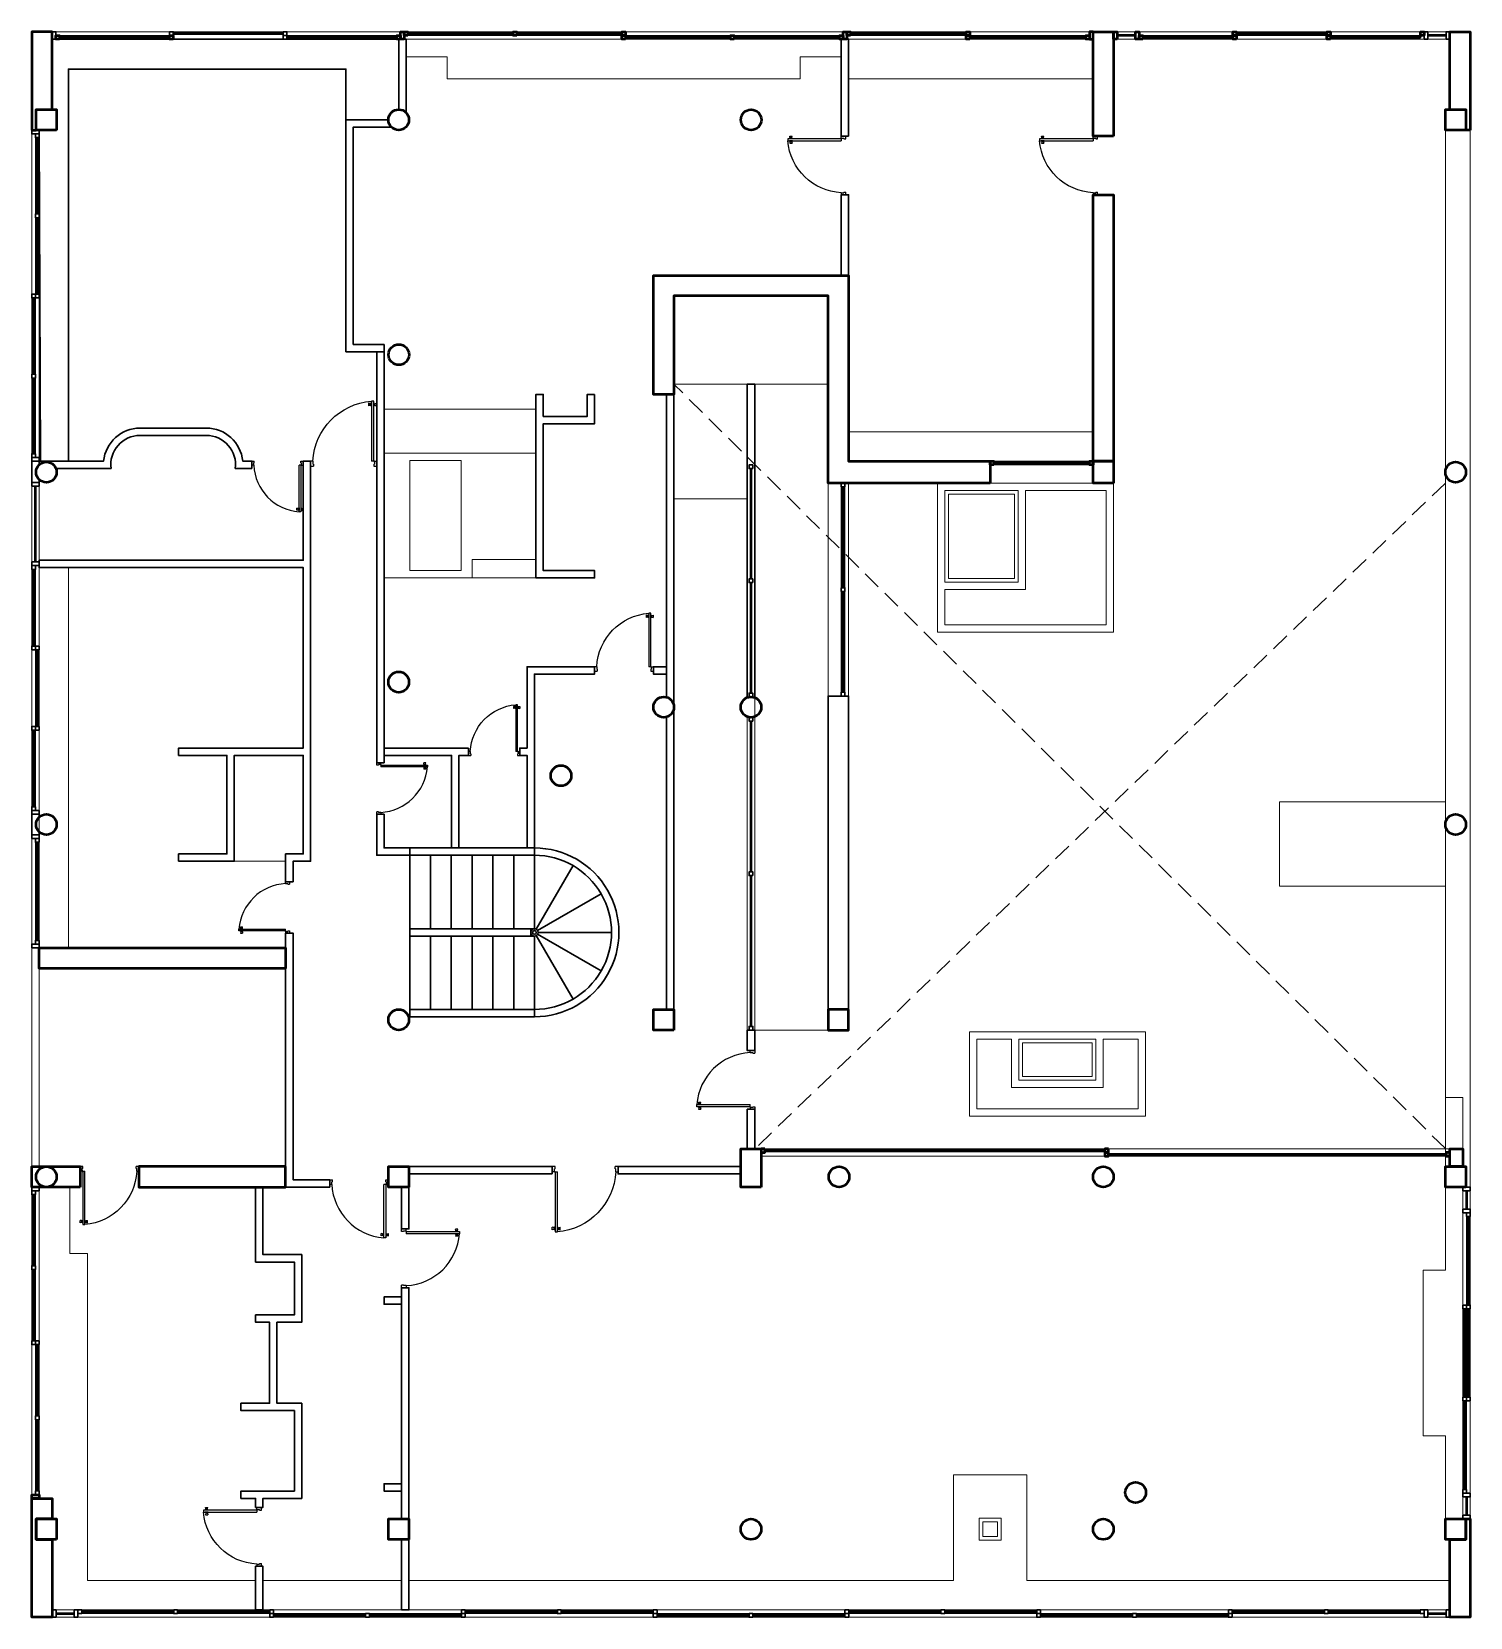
# Model space of a CAD drawing. Header units: centimetres. Extents: x 0 to 19.6, y 0 to 21.6.
import ezdxf

# ---------------------------------------------------------------- set-up
doc = ezdxf.new("R2010")
doc.units = ezdxf.units.CM
doc.linetypes.add('IMPORT-HIDDEN', pattern=[0.375, 0.25, -0.125])
for name, color, linetype, lineweight in [('ZCOLUMNAS', 156, 'Continuous', 50), ('ZCRISTAL', 132, 'Continuous', 30), ('ZMURETES', 152, 'Continuous', 9), ('ZMUROS', 154, 'Continuous', 30), ('ZPROYECCIONES 2', 250, 'IMPORT-HIDDEN', 0), ('ZVENTANAL', 190, 'Continuous', 30)]:
    doc.layers.add(name, color=color, linetype=linetype, lineweight=lineweight)

# ---------------------------------------------------------------- blocks, each defined once
blk = doc.blocks.new('puertita ver')
for p, q in [((-0.0009999717316671, -3.88877895649e-05), (-0.0009999717316672, 3.88877895648e-05)), ((-0.0009999717316672, 3.88877895648e-05), (-0.0009549730037421, 3.88877895648e-05)), ((-0.0009549730037421, 6.1109383601e-06), (-0.0009649727210588, 6.1109383601e-06)), ((-0.0009649727210588, -3.88877895649e-05), (-0.0009649727210588, 6.1109383601e-06)), ((-0.0009549730037421, 6.1109383601e-06), (-0.0009549730037421, 3.88877895648e-05)), ((-4.4998727925e-05, 6.1109383602e-06), (-4.4998727925e-05, 3.88877895648e-05)), ((-4.4998727925e-05, 3.88877895648e-05), (0, 3.88877895648e-05)), ((-4.4998727925e-05, 6.1109383602e-06), (-3.49990106083e-05, 6.1109383602e-06)), ((-3.49990106083e-05, -3.88877895648e-05), (-3.49990106083e-05, 6.1109383602e-06)), ((0, -3.88877895648e-05), (0, 3.88877895648e-05)), ((-0.0009649727210588, -3.88877895649e-05), (-0.0009999717316671, -3.88877895649e-05)), ((-4.49987279251e-05, -3.88877895648e-05), (-7.99977385335e-05, -3.88877895648e-05)), ((-7.99977385334e-05, -0.0009488620653819), (-7.99977385335e-05, -3.88877895648e-05)), ((-4.4998727925e-05, -3.88877895648e-05), (-4.4998727925e-05, -0.0009488620653819)), ((-3.49990106083e-05, -3.88877895648e-05), (0, -3.88877895648e-05)), ((-9.98835400155e-05, -0.0008820875589853), (-0.0001237465017939, -0.0008773149666295)), ((-0.0001237465017939, -0.0009170865695937), (-0.0001237465017939, -0.0008773149666295)), ((-9.98835400155e-05, -0.000912313977238), (-0.0001237465017939, -0.0009170865695937)), ((-9.98835400155e-05, -0.0008884510154595), (-9.98835400155e-05, -0.0008820875589853)), ((-9.5906379719e-05, -0.0008884510154595), (-9.98835400155e-05, -0.0008884510154595)), ((-9.98835400155e-05, -0.0008884510154595), (-9.98835400155e-05, -0.0009059505207638)), ((-9.98835400155e-05, -0.0009059505207638), (-9.98835400155e-05, -0.000912313977238)), ((-9.5906379719e-05, -0.0009059505207638), (-9.98835400155e-05, -0.0009059505207638)), ((-9.5906379719e-05, -0.0008884510154595), (-9.5906379719e-05, -0.0008860647192816)), ((-9.19292194226e-05, -0.0008860647192816), (-9.5906379719e-05, -0.0008860647192816)), ((-9.5906379719e-05, -0.0008884510154595), (-9.5906379719e-05, -0.0009059505207638)), ((-9.5906379719e-05, -0.0009059505207638), (-9.5906379719e-05, -0.0009083368169416)), ((-9.19292194226e-05, -0.0009083368169416), (-9.5906379719e-05, -0.0009083368169416)), ((-9.19292194226e-05, -0.0008860647192816), (-9.19292194226e-05, -0.0008828829910446)), ((-8.79520591262e-05, -0.0008828829910446), (-9.19292194226e-05, -0.0008828829910446)), ((-9.19292194226e-05, -0.0008860647192816), (-9.19292194226e-05, -0.0009083368169416)), ((-9.19292194226e-05, -0.0009083368169416), (-9.19292194226e-05, -0.0009115185451787)), ((-8.79520591262e-05, -0.0009115185451787), (-9.19292194226e-05, -0.0009115185451787)), ((-8.1588602652e-05, -0.0008709515101553), (-8.79520591262e-05, -0.0008828829910446)), ((-8.79520591262e-05, -0.0008828829910446), (-8.79520591262e-05, -0.0009115185451787)), ((-8.1588602652e-05, -0.000923450026068), (-8.79520591262e-05, -0.0009115185451787)), ((-7.99977385334e-05, -0.0008709515101553), (-8.1588602652e-05, -0.0008709515101553)), ((-8.1588602652e-05, -0.0008709515101553), (-8.1588602652e-05, -0.000923450026068)), ((-7.99977385334e-05, -0.000923450026068), (-8.1588602652e-05, -0.000923450026068)), ((-7.99977385334e-05, -0.0008972007681117), (-7.99977385334e-05, -0.0008972007681117)), ((-7.99977385334e-05, -0.0008972007681117), (-7.99977385334e-05, -0.0008972007681117)), ((-4.4998727925e-05, -0.0009488620653819), (-7.99977385334e-05, -0.0009488620653819)), ((-4.4998727925e-05, -0.0008709515101553), (-4.34078638064e-05, -0.0008709515101553)), ((-4.4998727925e-05, -0.000923450026068), (-4.34078638064e-05, -0.000923450026068)), ((-4.34078638064e-05, -0.0008709515101553), (-3.70444073322e-05, -0.0008828829910446)), ((-4.34078638064e-05, -0.0008709515101553), (-4.34078638064e-05, -0.000923450026068)), ((-4.34078638064e-05, -0.000923450026068), (-3.70444073322e-05, -0.0009115185451787)), ((-3.70444073322e-05, -0.0008828829910446), (-3.30672470358e-05, -0.0008828829910446)), ((-3.70444073322e-05, -0.0008828829910446), (-3.70444073322e-05, -0.0009115185451787)), ((-3.70444073322e-05, -0.0009115185451787), (-3.30672470358e-05, -0.0009115185451787)), ((-3.30672470358e-05, -0.0008860647192816), (-3.30672470358e-05, -0.0008828829910446)), ((-3.30672470358e-05, -0.0008860647192816), (-2.90900867393e-05, -0.0008860647192816)), ((-3.30672470358e-05, -0.0008860647192816), (-3.30672470358e-05, -0.0009083368169416)), ((-3.30672470358e-05, -0.0009083368169416), (-2.90900867393e-05, -0.0009083368169416)), ((-3.30672470358e-05, -0.0009083368169416), (-3.30672470358e-05, -0.0009115185451787)), ((-2.90900867393e-05, -0.0008884510154595), (-2.90900867393e-05, -0.0008860647192816)), ((-2.90900867393e-05, -0.0008884510154595), (-2.90900867393e-05, -0.0009059505207638)), ((-2.90900867393e-05, -0.0008884510154595), (-2.5112926443e-05, -0.0008884510154595)), ((-2.90900867393e-05, -0.0009059505207638), (-2.90900867393e-05, -0.0009083368169416)), ((-2.90900867393e-05, -0.0009059505207638), (-2.5112926443e-05, -0.0009059505207638)), ((-2.5112926443e-05, -0.0008820875589853), (-1.2499646645e-06, -0.0008773149666295)), ((-2.5112926443e-05, -0.0008884510154595), (-2.5112926443e-05, -0.0008820875589853)), ((-2.5112926443e-05, -0.0008884510154595), (-2.5112926443e-05, -0.0009059505207638)), ((-2.5112926443e-05, -0.0009059505207638), (-2.5112926443e-05, -0.000912313977238)), ((-2.5112926443e-05, -0.000912313977238), (-1.2499646645e-06, -0.0009170865695937)), ((-1.2499646645e-06, -0.0009170865695937), (-1.2499646645e-06, -0.0008773149666295))]:
    blk.add_line(p, q)
blk.add_circle((-3.99988692667e-05, -3.88877895648e-05), 4.9998586583e-06)
blk.add_arc((-2.6969641281e-06, 1.16334407861e-05), 0.0009636010725879, 183.0053734564856, 265.3987470101164)

msp = doc.modelspace()

# ---------------------------------------------------------------- linework, layer by layer
at = {"layer": 'ZCOLUMNAS'}
for points in [[(3.6e-15, 20.25999999999799), (0.0599999999992669, 20.25999999999834), (0.0599999999992669, 20.53999999999831), (0.2799999999999763, 20.53999999999831), (0.2799999999999763, 21.59999999999802), (3.6e-15, 21.59999999999802)], [(0.3799999999998853, 21.499999999998), (0.3299999999999308, 21.499999999998), (0.3299999999999308, 21.54999999999807), (0.3799999999998853, 21.54999999999807)], [(1.928333333333061, 21.499999999998), (1.878333333333106, 21.499999999998), (1.878333333333106, 21.54999999999807), (1.928333333333061, 21.54999999999807)], [(5.024999999999412, 21.499999999998), (4.974999999999456, 21.499999999998), (4.974999999999456, 21.54999999999807), (5.024999999999412, 21.54999999999807)], [(5.07499999999948, 21.499999999998), (5.024999999999412, 21.499999999998), (5.024999999999412, 21.59999999999802), (5.07499999999948, 21.59999999999802)], [(5.124999999999434, 21.54999999999807), (5.07499999999948, 21.54999999999807), (5.07499999999948, 21.59999999999814), (5.124999999999434, 21.59999999999814)], [(6.607499999999279, 21.54999999999807), (6.557499999999325, 21.54999999999807), (6.557499999999325, 21.59999999999814), (6.607499999999279, 21.59999999999814)], [(8.089999999999124, 21.54999999999807), (8.03999999999917, 21.54999999999807), (8.03999999999917, 21.59999999999814), (8.089999999999124, 21.59999999999814)], [(8.089999999999124, 21.499999999998), (8.03999999999917, 21.499999999998), (8.03999999999917, 21.54999999999807), (8.089999999999124, 21.54999999999807)], [(9.572499999998973, 21.499999999998), (9.522499999999013, 21.499999999998), (9.522499999999013, 21.54999999999807), (9.572499999998973, 21.54999999999807)], [(11.05499999999882, 21.499999999998), (11.00499999999886, 21.499999999998), (11.00499999999886, 21.54999999999807), (11.05499999999882, 21.54999999999807)], [(11.10499999999888, 21.499999999998), (11.05499999999882, 21.499999999998), (11.05499999999882, 21.59999999999802), (11.10499999999888, 21.59999999999802)], [(11.15499999999884, 21.54999999999807), (11.10499999999888, 21.54999999999807), (11.10499999999888, 21.59999999999814), (11.15499999999884, 21.59999999999814)], [(12.78249999999866, 21.54999999999807), (12.73249999999871, 21.54999999999807), (12.73249999999871, 21.59999999999814), (12.78249999999866, 21.59999999999814)], [(12.78249999999866, 21.499999999998), (12.73249999999871, 21.499999999998), (12.73249999999871, 21.54999999999807), (12.78249999999866, 21.54999999999807)], [(14.40999999999849, 21.499999999998), (14.35999999999854, 21.499999999998), (14.35999999999854, 21.54999999999807), (14.40999999999849, 21.54999999999807)], [(14.40999999999929, 21.49999999999766), (14.4599999999989, 21.49999999999766), (14.4599999999989, 21.59999999999814), (14.40999999999929, 21.59999999999814)], [(14.73999999999853, 20.17875002772012), (14.4599999999989, 20.17875002772012), (14.4599999999989, 21.59999999999814), (14.73999999999853, 21.59999999999814)], [(14.78999999999849, 21.49999999999766), (14.73999999999887, 21.49999999999766), (14.73999999999887, 21.59999999999814), (14.78999999999849, 21.59999999999814)], [(15.08999999999856, 21.49999999999766), (15.03999999999849, 21.49999999999766), (15.03999999999849, 21.59999999999768), (15.08999999999856, 21.59999999999768)], [(15.13999999999851, 21.49999999999766), (15.08999999999856, 21.49999999999766), (15.08999999999856, 21.54999999999773), (15.13999999999851, 21.54999999999773)], [(16.41666666666504, 21.54999999999773), (16.36666666666497, 21.54999999999773), (16.36666666666497, 21.59999999999768), (16.41666666666504, 21.59999999999768), (16.41666666666504, 21.54999999999773)], [(16.41666666666504, 21.49999999999766), (16.36666666666497, 21.49999999999766), (16.36666666666497, 21.54999999999773), (16.41666666666504, 21.54999999999773), (16.41666666666504, 21.49999999999766)], [(17.69333333333157, 21.54999999999773), (17.6433333333316, 21.54999999999773), (17.6433333333316, 21.59999999999768), (17.69333333333157, 21.59999999999768), (17.69333333333157, 21.54999999999773)], [(17.69333333333157, 21.49999999999766), (17.6433333333316, 21.49999999999766), (17.6433333333316, 21.54999999999773), (17.69333333333157, 21.54999999999773), (17.69333333333157, 21.49999999999766)], [(18.9699999999981, 21.54999999999773), (18.91999999999814, 21.54999999999773), (18.91999999999814, 21.59999999999768), (18.9699999999981, 21.59999999999768)], [(19.59999999999921, 20.25999999999811), (19.25999999999886, 20.25999999999811), (19.25999999999886, 20.53999999999831), (19.31999999999823, 20.53999999999831), (19.31999999999823, 21.59999999999802), (19.59999999999821, 21.59999999999802)], [(0.3399999999992396, 20.25999999999834), (0.0599999999992669, 20.25999999999834), (0.0599999999992669, 20.53999999999831), (0.3399999999992396, 20.53999999999831)], [(19.25999999999886, 20.53999999999831), (19.53999999999883, 20.53999999999831), (19.53999999999883, 20.25999999999833), (19.25999999999886, 20.25999999999833)], [(14.73999999999853, 15.74999999999879), (14.45999999999867, 15.74999999999879), (14.45999999999867, 19.37875002772027), (14.73999999999853, 19.37875002772027)], [(13.05999313229325, 15.44999999999873), (10.84999999999923, 15.44999999999873), (10.849999999999, 17.99999999999845), (8.749999999999435, 17.99999999999834), (8.749999999999435, 16.65999999999853), (8.469999999999121, 16.65999999999842), (8.469999999999121, 18.27999999999843), (11.12999999999897, 18.27999999999843), (11.12999999999897, 15.74999999999868), (13.05999313229325, 15.74999999999868)], [(13.1099931322932, 15.69999999999861), (13.05999313229325, 15.69999999999861), (13.05999313229325, 15.74999999999868), (13.1099931322932, 15.74999999999868)], [(14.45999999999867, 15.69999999999873), (14.40999999999872, 15.69999999999873), (14.40999999999872, 15.74999999999879), (14.45999999999867, 15.74999999999879)], [(14.73999999999865, 15.44999999999873), (14.45999999999867, 15.44999999999873), (14.45999999999867, 15.74999999999868), (14.73999999999865, 15.74999999999868)], [(3.460000000000038, 8.839999999999282), (0.0999999999993442, 8.839999999999282), (0.0999999999993442, 9.119999999999369), (3.460000000000038, 9.119999999999369)], [(8.749999999996492, 8.000000000001451), (8.469999999996414, 8.000000000001451), (8.469999999996414, 8.28000000000153), (8.749999999996492, 8.28000000000153)], [(11.12999999999756, 8.28000000000153), (10.84999999999749, 8.28000000000153), (10.84999999999749, 7.999998579179163), (11.12999999999756, 7.999998579179163)], [(9.939999999999149, 5.860000000003812), (9.660000115354936, 5.860000000003812), (9.660000115354936, 6.379999999999473), (9.939999999999149, 6.379999999999473)], [(9.989999999999599, 6.379999999999587), (9.939999999999603, 6.379999999999587), (9.939999999999596, 6.329999999999591), (9.989999999999595, 6.329999999999591)], [(14.66999999999868, 6.379999999999629), (14.61999999999869, 6.379999999999629), (14.61999999999869, 6.329999999999633), (14.66999999999868, 6.329999999999633)], [(14.66999999999868, 6.329999999999633), (14.61999999999869, 6.329999999999633), (14.61999999999869, 6.279999999999635), (14.66999999999868, 6.279999999999635)], [(19.31999999999868, 6.329999999999588), (19.26999999999869, 6.329999999999588), (19.26999999999868, 6.279999999999592), (19.31999999999868, 6.279999999999592)], [(19.49999999999761, 6.13989999999949), (19.31999999999868, 6.13989999999949), (19.31999999999868, 6.379999999999586), (19.49999999999761, 6.379999999999586)], [(0.6600000000239561, 5.859999999998697), (-7.958e-13, 5.859999999998697), (-7.958e-13, 6.140000000001737), (0.6600000000239561, 6.140000000001737)], [(3.460000000000149, 6.139999999999579), (1.460000000023909, 6.139999999999579), (1.460000000023909, 5.859999999998582), (3.460000000000149, 5.859999999998582)], [(5.139999999999191, 5.859999999998587), (4.859999999999113, 5.859999999998587), (4.859999999999113, 6.139999999998665), (5.139999999999191, 6.139999999998665)], [(5.139999999999191, 5.859999999998587), (4.859999999999113, 5.859999999998587), (4.859999999999113, 6.139999999998665), (5.139999999999191, 6.139999999998665)], [(5.139999999999191, 5.859999999998587), (4.859999999999113, 5.859999999998587), (4.859999999999113, 6.139999999998665), (5.139999999999191, 6.139999999998665)], [(19.53999999999883, 5.859999999999605), (19.25999999999885, 5.859999999999605), (19.25999999999885, 6.139899999999488), (19.53999999999883, 6.139899999999488)], [(0.0999999999991133, 1.619999999999889), (-7.958e-13, 1.619999999999889), (-7.958e-13, 1.670073702188624), (0.0999999999991133, 1.670073702188624)], [(0.2799999999999727, 1.059999999999881), (0.2799999999999727, 1.137e-13), (0, 0), (0, 1.619999999999761), (0.2799999999999727, 1.620000000000118), (0.2799999999999727, 1.339999999999853), (0.0599999999992633, 1.339999999999853), (0.0599999999992633, 1.059999999999881)], [(0.339999999999236, 1.059999999999881), (0.0599999999992633, 1.059999999999881), (0.0599999999992633, 1.339999999999853), (0.339999999999236, 1.339999999999853)], [(5.139999999999191, 1.059999999999877), (4.859999999999218, 1.059999999999881), (4.859999999999218, 1.339999999999853), (5.139999999999191, 1.33999999999985)], [(19.53999999999883, 1.060099999999777), (19.25999999999885, 1.060099999999777), (19.25999999999885, 1.33999999999985), (19.53999999999883, 1.33999999999985)], [(19.31999999999823, 1.060099999999497), (19.53999999999883, 1.060099999999851), (19.5399999999983, 1.33999999999985), (19.59999999999762, 1.33999999999985), (19.5999999999982, 1.060099999999851), (19.5999999999982, 2.736e-13), (19.31999999999823, 1.599e-13)]]:
    msp.add_lwpolyline(points, close=True, dxfattribs=at)
for points in [[(18.91999999999814, 21.53249999999769), (17.69333333333157, 21.53249999999769), (18.91999999999814, 21.53249999999769), (18.91999999999814, 21.53249999999769)], [(18.91999999999814, 21.51749999999769), (17.69333333333157, 21.51749999999769)]]:
    msp.add_lwpolyline(points, dxfattribs=at)
for centre, radius in [((4.999999999999206, 20.39999999999821), 0.1399999999940142), ((9.800934005083931, 20.39966741345429), 0.14), ((5.000994090852443, 17.19992213292599), 0.14), ((0.199999999999207, 15.59999999999987), 0.14), ((19.39999999999921, 15.59999999999986), 0.14), ((4.999999999996231, 12.7403370691319), 0.14), ((8.61038142297205, 12.39950036805837), 0.14), ((9.799765114642423, 12.39955717861926), 0.14), ((7.211029787746622, 11.46478834708506), 0.14), ((0.199999999999207, 10.79999999999986), 0.14), ((19.3999999999992, 10.79999999999986), 0.14), ((4.999999999996231, 8.140357599563862), 0.14), ((0.1999999999992035, 5.999999999999866), 0.14), ((10.99972266176568, 5.999986375247415), 0.14), ((14.5999999999992, 5.999999999999863), 0.14), ((15.0400000000002, 1.700000000006265), 0.14), ((9.799999999999196, 1.199999999999863), 0.14), ((14.5999999999992, 1.199999999999863), 0.14)]:
    msp.add_circle(centre, radius, dxfattribs=at)
msp.add_arc((19.3999999999992, 5.999999999999863), 0.14, 87.83429416090127, 92.16570583909873, dxfattribs=at)
at = {"layer": 'ZCRISTAL'}
for points in [[(1.878333333333106, 21.51749999999804), (0.3799999999998853, 21.51749999999804), (0.3799999999998853, 21.53249999999804), (1.878333333333106, 21.53249999999804)], [(3.426666666666281, 21.5674999999981), (1.928333333333061, 21.5674999999981), (1.928333333333061, 21.58249999999811), (3.426666666666281, 21.5824999999981)], [(4.974999999999456, 21.51749999999804), (3.476666666666236, 21.51749999999804), (3.476666666666236, 21.53249999999804), (4.974999999999456, 21.53249999999804)], [(6.557499999999325, 21.56749999999805), (5.124999999999434, 21.56749999999805), (5.124999999999434, 21.58249999999805), (6.557499999999325, 21.58249999999805)], [(8.03999999999917, 21.5674999999981), (6.607499999999279, 21.5674999999981), (6.607499999999279, 21.58249999999805), (8.03999999999917, 21.58249999999805)], [(9.522499999999013, 21.51749999999803), (8.089999999999124, 21.51749999999803), (8.089999999999124, 21.53249999999804), (9.522499999999013, 21.53249999999804)], [(11.00499999999886, 21.51749999999803), (9.572499999998973, 21.51749999999803), (9.572499999998973, 21.53249999999804), (11.00499999999886, 21.53249999999804)], [(12.73249999999871, 21.5674999999981), (11.15499999999884, 21.5674999999981), (11.15499999999884, 21.5824999999981), (12.73249999999871, 21.5824999999981)], [(14.35999999999854, 21.51749999999803), (12.78249999999866, 21.51749999999803), (12.78249999999866, 21.53249999999804), (14.35999999999854, 21.53249999999804)], [(15.03999999999848, 21.54249999999773), (14.78999999999849, 21.54249999999773), (14.78999999999849, 21.5574999999979), (15.03999999999848, 21.5574999999979), (15.03999999999848, 21.54249999999773)], [(16.36666666666497, 21.51749999999769), (15.13999999999851, 21.51749999999769), (15.13999999999851, 21.53249999999769), (16.36666666666497, 21.53249999999769), (16.36666666666497, 21.51749999999769)], [(17.6433333333315, 21.56749999999771), (16.41666666666504, 21.56749999999771), (16.41666666666504, 21.58249999999771), (17.6433333333315, 21.58249999999771), (17.6433333333315, 21.56749999999771)], [(18.91999999999814, 21.51749999999769), (17.69333333333157, 21.51749999999769), (17.69333333333157, 21.53249999999769), (18.91999999999814, 21.53249999999769), (18.91999999999814, 21.51749999999769)], [(0.0824999999991398, 20.15666666666509), (0.0674999999991393, 20.15666666666509), (0.0674999999991393, 19.11791666666652), (0.0824999999991398, 19.11791666666652)], [(0.0824999999991398, 18.02583333333319), (0.0674999999991393, 18.02583333333319), (0.0674999999991393, 19.0662499999999), (0.0824999999991398, 19.0662499999999)], [(0.0324999999991853, 16.93374999999997), (0.0174999999991847, 16.93374999999997), (0.0174999999991847, 17.97416666666657), (0.0324999999991853, 17.97416666666657)], [(0.0324999999991853, 15.85166666666253), (0.0174999999991847, 15.85166666666253), (0.0174999999991847, 16.88208333333335), (0.0324999999991853, 16.88208333333335)], [(9.805984320008188, 14.14544005225582), (9.790984320008185, 14.14544005225582), (9.790984320008185, 15.64840551758315), (9.805984320008188, 15.64840551758315)], [(14.40999999999861, 15.7174999999987), (13.1099931322932, 15.7174999999987), (13.1099931322932, 15.73249999999864), (14.40999999999861, 15.73249999999864)], [(0.0574999999991626, 14.37625000000189), (0.042499999999162, 14.37625000000189), (0.042499999999162, 15.41000000000013), (0.0574999999991626, 15.41000000000013)], [(11.06249999999904, 14.02583333333204), (11.04749999999904, 14.02583333333204), (11.04749999999904, 15.39833333333211), (11.06249999999904, 15.39833333333211)], [(0.0324999999991853, 14.27455750968277), (0.0174999999991847, 14.27455750968277), (0.0174999999991847, 13.23139749677141), (0.0324999999991853, 13.23139749677141)], [(9.807093077789377, 12.58955707291686), (9.792093077789376, 12.58955707291686), (9.792093077789376, 14.09544005225576), (9.807093077789377, 14.09544005225576)], [(11.06249999999904, 12.60166666666535), (11.04749999999904, 12.60166666666535), (11.04749999999904, 13.97416666666542), (11.06249999999904, 13.97416666666542)], [(0.0824999999991398, 12.13651916989459), (0.0674999999991393, 12.13651916989459), (0.0674999999991393, 13.17970500645531), (0.0824999999991398, 13.17970500645531)], [(9.807500000000584, 12.20841252083013), (9.792500000000585, 12.20841252083013), (9.792500000000585, 10.15420626041464), (9.807500000000584, 10.15420626041464)], [(0.0324999999991853, 11.04169249031661), (0.0174999999991847, 11.04169249031661), (0.0174999999991847, 12.08485250322797), (0.0324999999991853, 12.08485250322797)], [(0.0824999999993672, 10.55833333333264), (0.0674999999991393, 10.55833333333264), (0.0674999999991393, 9.221666666665945), (0.0824999999993672, 9.221666666665945)], [(9.807499999997491, 8.049998579179222), (9.792500000000585, 8.049998579179222), (9.792500000000585, 10.10420626041457), (9.807499999997491, 10.10420626041457)], [(14.61999999999869, 6.34749999999963), (9.989999999999599, 6.347499999999632), (9.989999999999599, 6.362499999999611), (14.61999999999869, 6.362499999999609)], [(19.26999999999873, 6.297499999999653), (14.66999999999868, 6.297499999999653), (14.66999999999868, 6.312499999999634), (19.26999999999873, 6.312499999999634)], [(0.0324999999991818, 4.787990368854983), (0.0174999999991812, 4.787990368854983), (0.0174999999991812, 5.758407035521535), (0.0324999999991818, 5.758407035521535)], [(19.55749999999756, 5.559999999999535), (19.54249999999757, 5.559999999999535), (19.54249999999757, 5.809999999999535), (19.55749999999756, 5.809999999999535)], [(19.58249999999754, 4.253333333333035), (19.56749999999754, 4.253333333333035), (19.56749999999755, 5.459999999999513), (19.58249999999754, 5.459999999999513)], [(0.0324999999991818, 3.765907035521698), (0.0174999999991812, 3.765907035521698), (0.0174999999991812, 4.736323702188363), (0.0324999999991818, 4.736323702188363)], [(19.53249999999748, 2.996666666666488), (19.51749999999742, 2.996666666666488), (19.51749999999742, 4.203333333332966), (19.53249999999748, 4.203333333332966)], [(19.58249999999743, 2.996666666666488), (19.56749999999738, 2.996666666666488), (19.56749999999738, 4.203333333332966), (19.58249999999743, 4.203333333332966)], [(0.0824999999991363, 3.71424036885508), (0.0674999999991357, 3.71424036885508), (0.0674999999991357, 2.743823702188414), (0.0824999999991363, 2.743823702188414)], [(19.53249999999759, 1.73999999999994), (19.51749999999753, 1.73999999999994), (19.51749999999753, 2.94666666666642), (19.53249999999759, 2.94666666666642)], [(0.0824999999991363, 1.721740368855243), (0.0674999999991357, 1.721740368855243), (0.0674999999991357, 2.692157035521795), (0.0824999999991363, 2.692157035521795)], [(19.55749999999756, 1.389999999999917), (19.54249999999762, 1.389999999999917), (19.54249999999762, 1.639999999999918), (19.55749999999756, 1.639999999999918)], [(0.5780266762388351, 0.042500000000004), (0.3319733237610762, 0.042500000000107), (0.3319733237610762, 0.0575000000000507), (0.5780266762388351, 0.0574999999999477)], [(1.936262870529392, 0.0675000000000665), (0.681973323761099, 0.0675000000000949), (0.681973323761099, 0.0825000000000387), (1.936262870529392, 0.0825000000000103)], [(3.242525741058783, 0.0675000000000665), (1.988236194290489, 0.0675000000000949), (1.988236194290489, 0.0825000000000387), (3.242525741058783, 0.0825000000000103)], [(4.549135100413423, 0.0175000000000552), (3.294845553645127, 0.0175000000000836), (3.294845553645127, 0.0325000000000273), (4.549135100413423, 0.0324999999999989)], [(5.855397970942817, 0.0175000000000516), (4.601108424174526, 0.0175000000000836), (4.601108424174526, 0.0325000000000273), (5.855397970942817, 0.0324999999999953)], [(7.161660841472214, 0.067500000000063), (5.907371294703921, 0.0675000000000914), (5.907371294703921, 0.0825000000000351), (7.161660841472214, 0.0825000000000067)], [(8.46792371200161, 0.0675000000000345), (7.213634165233314, 0.067500000000063), (7.213634165233314, 0.0825000000000067), (8.46792371200161, 0.0824999999999783)], [(9.774186582531115, 0.0175000000000516), (8.519897035762824, 0.01750000000008), (8.519897035762824, 0.0325000000000237), (9.774186582531115, 0.0324999999999953)], [(11.08044945306051, 0.0175000000000516), (9.826159906292215, 0.01750000000008), (9.826159906292215, 0.0325000000000237), (11.08044945306051, 0.0324999999999953)], [(12.3867123235899, 0.067500000000063), (11.13242277682161, 0.0675000000000914), (11.13242277682161, 0.0825000000000351), (12.3867123235899, 0.0825000000000067)], [(13.69297519411941, 0.067500000000063), (12.43868564735112, 0.0675000000000914), (12.43868564735112, 0.0825000000000351), (13.69297519411941, 0.0825000000000067)], [(14.9992380646488, 0.0175000000000516), (13.74494851788051, 0.01750000000008), (13.74494851788051, 0.0325000000000237), (14.9992380646488, 0.0324999999999953)], [(16.3055009351782, 0.0174999999999948), (15.05121138840991, 0.0175000000000232), (15.05121138840991, 0.0324999999999669), (16.3055009351782, 0.0324999999999385)], [(17.61176380570771, 0.067500000000063), (16.35747425893942, 0.0675000000000914), (16.35747425893942, 0.0825000000000351), (17.61176380570771, 0.0825000000000067)], [(18.91802667623711, 0.0675000000000345), (17.66373712946881, 0.067500000000063), (17.66373712946881, 0.0825000000000067), (18.91802667623711, 0.0824999999999783)], [(19.26999999999828, 0.0425000000001141), (19.01999999999816, 0.0425000000001141), (19.01999999999816, 0.0575000000000579), (19.26999999999828, 0.0575000000000579)]]:
    msp.add_lwpolyline(points, close=True, dxfattribs=at)
for points in [[(1.878333333333106, 21.51749999999804), (0.3799999999998853, 21.51749999999804)], [(3.426666666666281, 21.5674999999981), (1.928333333333061, 21.5674999999981)], [(4.974999999999456, 21.51749999999804), (3.476666666666236, 21.51749999999804)], [(6.557499999999325, 21.56749999999805), (5.124999999999434, 21.56749999999805)], [(8.03999999999917, 21.5674999999981), (6.607499999999279, 21.56749999999805)], [(9.522499999999013, 21.51749999999803), (8.089999999999124, 21.51749999999803)], [(11.00499999999886, 21.51749999999803), (9.572499999998973, 21.51749999999803)], [(12.73249999999871, 21.5824999999981), (11.15499999999884, 21.5824999999981)], [(12.73249999999871, 21.5674999999981), (11.15499999999884, 21.5674999999981)], [(14.35999999999854, 21.53249999999804), (12.78249999999866, 21.53249999999804)], [(14.35999999999854, 21.51749999999803), (12.78249999999866, 21.51749999999803)], [(15.03999999999849, 21.55749999999773), (14.78999999999849, 21.5574999999979), (15.03999999999849, 21.55749999999773), (15.03999999999849, 21.55749999999773), (15.03999999999849, 21.55749999999773), (15.03999999999849, 21.55749999999773), (15.03999999999849, 21.55749999999773)], [(15.03999999999848, 21.54249999999773), (14.78999999999848, 21.5424999999979)], [(16.36666666666497, 21.53249999999769), (15.13999999999851, 21.53249999999769), (16.36666666666497, 21.53249999999769), (16.36666666666497, 21.53249999999769), (16.36666666666497, 21.53249999999769)], [(16.36666666666497, 21.51749999999769), (15.13999999999851, 21.51749999999769)], [(17.6433333333315, 21.58249999999771), (16.41666666666504, 21.58249999999771), (17.6433333333315, 21.58249999999771), (17.6433333333315, 21.58249999999771), (17.6433333333315, 21.58249999999771)], [(17.6433333333315, 21.56749999999771), (16.41666666666504, 21.56749999999771)], [(19.26999999999805, 21.55749999999773), (19.01999999999816, 21.55749999999773)], [(19.26999999999805, 21.54249999999773), (19.01999999999816, 21.54249999999773)], [(0.0674999999991393, 18.02583333333319), (0.0674999999991393, 19.0662499999999)], [(0.0824999999991398, 18.02583333333319), (0.0824999999991398, 19.0662499999999)], [(0.0174999999991847, 17.97416666666657), (0.0174999999991847, 16.93374999999997)], [(0.0324999999991853, 17.97416666666657), (0.0324999999991853, 16.93374999999997)], [(0.0174999999991847, 16.88208333333335), (0.0174999999991847, 15.85166666666253)], [(0.0324999999991853, 16.88208333333335), (0.0324999999991853, 15.85166666666253)], [(9.790984320008185, 15.64840551758315), (9.790984320008185, 14.14544005225582)], [(9.805984320008188, 15.64840551758315), (9.805984320008188, 14.14544005225582)], [(0.042499999999162, 14.37625000000189), (0.042499999999162, 15.41000000000013)], [(0.0574999999991626, 14.37625000000189), (0.0574999999991626, 15.41000000000013)], [(11.04749999999904, 14.02583333333204), (11.04749999999904, 15.39833333333211)], [(11.06249999999904, 14.02583333333204), (11.06249999999904, 15.39833333333211)], [(9.792093077789376, 12.58955707291686), (9.792093077789376, 14.09544005225576)], [(11.04749999999904, 13.04570419411282), (11.04749999999904, 13.97416666666542)], [(11.06249999999904, 13.04570419411282), (11.06249999999904, 13.97416666666542)], [(9.792500000000585, 10.15420626041464), (9.792500000000585, 12.20841252083013)], [(9.807500000000584, 10.15420626041464), (9.807500000000584, 12.20841252083013)], [(9.792500000000585, 10.10420626041458), (9.792499999997492, 8.049998579179242)], [(9.807500000000584, 10.10420626041456), (9.807499999997491, 8.049998579179222)], [(19.54249999999757, 5.559999999999535), (19.54249999999757, 5.809999999999535)], [(19.55749999999756, 5.559999999999535), (19.55749999999756, 5.809999999999535)], [(19.56749999999754, 4.253333333333035), (19.56749999999755, 5.459999999999513)], [(19.58249999999754, 4.253333333333035), (19.58249999999754, 5.459999999999513)], [(0.0674999999991357, 2.743823702188414), (0.0674999999991357, 3.71424036885508)], [(19.51749999999759, 1.73999999999994), (19.51749999999753, 2.94666666666642)], [(19.53249999999759, 1.73999999999994), (19.53249999999753, 2.94666666666642)], [(0.0674999999991357, 2.692157035521795), (0.0674999999991357, 1.721740368855243)], [(19.54249999999756, 1.389999999999917), (19.54249999999762, 1.639999999999918)], [(19.01999999999816, 0.0575000000000579), (19.26999999999828, 0.0575000000001147)], [(19.01999999999816, 0.0425000000000573), (19.26999999999828, 0.0425000000001141)]]:
    msp.add_lwpolyline(points, dxfattribs=at)
at = {"layer": 'ZMURETES'}
for points in [[(19.5999999999982, 2.736e-13), (0, 2.771e-13), (3.6e-15, 21.59999999999802), (19.59999999999821, 21.59999999999802)], [(0, 21.59999999999775), (19.5999999999982, 21.59999999999775), (19.5999999999982, 0), (0, 0)], [(14.45999999999867, 21.499999999998), (0.2799999999999763, 21.499999999998), (0.2799999999999763, 21.59999999999802), (14.45999999999867, 21.59999999999802)], [(1.928333333333061, 21.499999999998), (0.3299999999999308, 21.499999999998), (0.3299999999999308, 21.54999999999807), (1.928333333333061, 21.54999999999807)], [(4.974999999999456, 21.54999999999807), (3.476666666666236, 21.54999999999807), (3.476666666666236, 21.499999999998), (4.974999999999456, 21.499999999998)], [(11.02999999999894, 21.25999999999935), (10.46999999999889, 21.25999999999935), (10.46999999999889, 20.95999313228986), (5.659999999999402, 20.95999313228986), (5.659999999999402, 21.25999999999935), (5.099999999999456, 21.25999999999935), (5.099999999999456, 21.499999999998), (11.02999999999884, 21.499999999998)], [(6.557499999999325, 21.54999999999807), (5.124999999999434, 21.54999999999807), (5.124999999999434, 21.59999999999802), (6.557499999999325, 21.59999999999802)], [(8.03999999999917, 21.54999999999807), (6.607499999999279, 21.54999999999807), (6.607499999999279, 21.59999999999814), (8.03999999999917, 21.59999999999814)], [(9.522499999999013, 21.54999999999807), (8.089999999999124, 21.54999999999807), (8.089999999999124, 21.499999999998), (9.522499999999013, 21.499999999998)], [(11.00499999999886, 21.54999999999807), (9.572499999998973, 21.54999999999807), (9.572499999998973, 21.499999999998), (11.00499999999886, 21.499999999998)], [(14.45999999999867, 20.95999313228986), (11.12999999999886, 20.95999313228986), (11.12999999999886, 21.499999999998), (14.45999999999867, 21.499999999998)], [(12.73249999999871, 21.54999999999807), (11.15499999999884, 21.54999999999807), (11.15499999999884, 21.59999999999802), (12.73249999999871, 21.59999999999802)], [(14.35999999999854, 21.499999999998), (12.78249999999866, 21.499999999998), (12.78249999999866, 21.54999999999807), (14.35999999999854, 21.54999999999807)], [(16.36666666666508, 21.49999999999766), (14.73999999999853, 21.49999999999772), (14.73999999999853, 21.59999999999774), (16.36666666666508, 21.59999999999768)], [(15.03999999999849, 21.49999999999766), (14.78999999999849, 21.49999999999766), (14.78999999999849, 21.59999999999768), (15.03999999999849, 21.59999999999768)], [(16.36666666666497, 21.49999999999766), (15.08999999999856, 21.49999999999766), (15.08999999999856, 21.54999999999773), (16.36666666666497, 21.54999999999773), (16.36666666666497, 21.49999999999766)], [(17.6433333333315, 21.54999999999773), (16.41666666666504, 21.54999999999773), (16.41666666666504, 21.59999999999768), (17.6433333333315, 21.59999999999768), (17.6433333333315, 21.54999999999773)], [(17.6433333333316, 21.49999999999766), (16.41666666666504, 21.49999999999766), (16.41666666666504, 21.54999999999773), (17.6433333333316, 21.54999999999773), (17.6433333333316, 21.49999999999766)], [(18.91999999999814, 21.54999999999773), (17.69333333333157, 21.54999999999773), (17.69333333333157, 21.59999999999768), (18.91999999999814, 21.59999999999768), (18.91999999999814, 21.54999999999773)], [(18.96999999999821, 21.49999999999766), (17.69333333333157, 21.49999999999766), (17.69333333333157, 21.59999999999768), (18.96999999999821, 21.59999999999768)], [(19.26999999999819, 21.49999999999766), (19.01999999999816, 21.49999999999766), (19.01999999999816, 21.59999999999768), (19.26999999999819, 21.59999999999768)], [(0.0999999999993229, 20.20833333333172), (-5.862e-13, 20.20833333333172), (-7.923e-13, 15.79999999999591), (0.0999999999991168, 15.79999999999591)], [(0.0999999999991168, 17.97249999999854), (0.0499999999993683, 17.97249999999854), (0.0499999999993683, 20.20833333333172), (0.0999999999991168, 20.20833333333172)], [(19.59999999999752, 5.859999999999605), (19.53999999999883, 5.859999999999812), (19.53999999999883, 6.139899999999488), (19.49999999999761, 6.139899999999488), (19.49999999999796, 7.079999999999633), (19.25999999999886, 7.079999999999633), (19.25999999999886, 20.25999999999811), (19.59999999999921, 20.25999999999811)], [(0.0499999999991623, 15.79999999999591), (-7.923e-13, 15.79999999999591), (-7.923e-13, 18.02583333333319), (0.0499999999991623, 18.02583333333319)], [(10.84999999999749, 16.79772149951423), (8.749999999999435, 16.79772149951423), (8.749999999999435, 17.99999999999834), (10.84999999999749, 17.99999999999834)], [(9.750000000001254, 15.23875399111846), (8.749999999999435, 15.23875399111846), (8.749999999999435, 16.79772149951423), (9.750000000001254, 16.79772149951423)], [(10.84999999999749, 7.999998579179163), (9.849999999999913, 7.999998579179163), (9.849999999999913, 16.79772149951411), (10.84999999999749, 16.79772149951411)], [(6.869999999999893, 15.85999999999858), (4.799999999999388, 15.85999999999858), (4.799999999999388, 16.45999999999849), (6.869999999999893, 16.45999999999849)], [(14.45999999999867, 15.74999999999868), (11.12999999999886, 15.74999999999868), (11.12999999999886, 16.14999999999866), (14.45999999999867, 16.14999999999866)], [(6.869999999999209, 14.15999999999865), (4.799999999999386, 14.15999999999865), (4.799999999999388, 15.85999999999858), (6.869999999999213, 15.85999999999858)], [(5.850000000000023, 14.25999999999867), (5.150000000000091, 14.25999999999867), (5.150000000000093, 15.75999999999856), (5.850000000000026, 15.75999999999856)], [(14.45999999999867, 15.74999999999868), (13.05999313229325, 15.74999999999868), (13.05999313229325, 15.44999999999873), (14.45999999999867, 15.44999999999873)], [(14.40999999999861, 15.69999999999873), (13.1099931322932, 15.69999999999873), (13.1099931322932, 15.74999999999868), (14.40999999999861, 15.74999999999868)], [(0.0999999999991168, 14.32624999999876), (-7.923e-13, 14.32624999999876), (-7.923e-13, 15.46000000000008), (0.0999999999991168, 15.46000000000008)], [(11.12999999999756, 12.54999999999873), (10.84999999999923, 12.54999999999873), (10.84999999999923, 15.44999999999895), (11.12999999999756, 15.44999999999895)], [(11.07999999999902, 14.02583333333204), (11.02999999999906, 14.02583333333204), (11.02999999999906, 15.39833333333211), (11.07999999999902, 15.39833333333211)], [(14.73999999999865, 13.41999999999887), (12.3399999999989, 13.41999999999887), (12.3399999999989, 15.44999999999873), (14.73999999999865, 15.44999999999873)], [(14.63999999999862, 13.51999999999889), (12.4399999999988, 13.51999999999889), (12.4399999999988, 13.99999999999891), (13.53999999999928, 13.99999999999891), (13.53999999999928, 15.35004997227684), (14.63999999999862, 15.35004997227684)], [(13.43999999999926, 14.09995002772079), (12.4399999999988, 14.09995002772079), (12.4399999999988, 15.3499999999987), (13.43999999999926, 15.3499999999987)], [(13.38999999999931, 14.14999999999877), (12.48999999999887, 14.14999999999877), (12.48999999999887, 15.29999999999863), (13.38999999999931, 15.29999999999863)], [(0.0999999999991168, 10.94000000000044), (-7.923e-13, 10.94000000000044), (-7.923e-13, 14.32624999999876), (0.0999999999991168, 14.32624999999876)], [(0.0499999999991623, 13.23137167312193), (-7.923e-13, 13.23137167312193), (-7.923e-13, 14.27455750968277), (0.0499999999991623, 14.27455750968277)], [(0.4999999999990942, 9.120000000002552), (0.0999999999991168, 9.120000000002552), (0.0999999999991168, 14.29999999999898), (0.4999999999990942, 14.29999999999898)], [(6.869999999999209, 14.15999999999865), (6, 14.15999999999865), (6.000000000000002, 14.40999999999865), (6.869999999999213, 14.40999999999865)], [(11.07999999999902, 12.60166666666535), (11.02999999999906, 12.60166666666535), (11.02999999999906, 13.97416666666542), (11.07999999999902, 13.97416666666542)], [(0.0999999999991168, 12.13654499354407), (0.0499999999991623, 12.13654499354407), (0.0499999999991623, 13.17970500645531), (0.0999999999991168, 13.17970500645531)], [(0.0499999999991623, 11.04169249031661), (-7.923e-13, 11.04169249031661), (-7.923e-13, 12.08485250322797), (0.0499999999991623, 12.08485250322797)], [(3.460000000000153, 10.29999999999932), (3.460000000000153, 10.39999999999923), (3.699999999999591, 10.39999999999945), (3.699999999999591, 11.73999999999915), (2.76000000000022, 11.73999999999926), (2.76000000000022, 10.29999999999943)], [(19.25999999999886, 9.958250027721123), (16.99999999999886, 9.958250027721123), (16.99999999999886, 11.10825002772099), (19.25999999999886, 11.10825002772099)], [(0.0999999999991168, 9.169999999999323), (-7.923e-13, 9.169999999999323), (-7.923e-13, 10.60999999999926), (0.0999999999991168, 10.60999999999926)], [(0.0999999999993442, 10.55833333333264), (0.0499999999991623, 10.55833333333264), (0.0499999999991623, 9.221666666665945), (0.0999999999993442, 9.221666666665945)], [(0.0999999999999091, 6.140000000001737), (-6.821e-13, 6.140000000001737), (-6.786e-13, 9.119999999999369), (0.0999999999999126, 9.119999999999369)], [(15.17499999999882, 6.826050027721453), (12.77500508306537, 6.826050027721453), (12.77500508306537, 7.976039283203863), (15.17499999999882, 7.976039283203863)], [(15.07499999999891, 6.926050027721476), (15.07499999999891, 7.87603928320384), (14.599999999999, 7.87603928320384), (14.599999999999, 7.216050027721441), (13.349999999999, 7.216050027721441), (13.349999999999, 7.87603928320384), (12.87500508306528, 7.87603928320384), (12.87500508306527, 6.926050027721474)], [(14.49999999999898, 7.316050027721463), (13.44999999999902, 7.316050027721463), (13.44999999999902, 7.87603928320384), (14.49999999999898, 7.87603928320384)], [(14.44999999999902, 7.366050027721418), (13.49999999999898, 7.366050027721418), (13.49999999999898, 7.826039283203886), (14.44999999999902, 7.826039283203886)], [(19.31999999999868, 6.279900055443523), (9.939999999999603, 6.279900055443523), (9.939999999999603, 6.379999999999587), (19.31999999999868, 6.379999999999586)], [(0.0999999999991133, 1.670073702188624), (-7.958e-13, 1.670073702188624), (-7.958e-13, 5.859999999998582), (0.0999999999991133, 5.859999999998582)], [(3.049999999999613, 0.1000000000000476), (0.2799999999999727, 0.100000000000044), (0.2799999999999727, 1.059999999999881), (0.339999999999236, 1.059999999999881), (0.339999999999236, 1.339999999999853), (0.2799999999999727, 1.339999999999853), (0.2799999999999727, 1.619999999999939), (0.0999999999991133, 1.620073702188554), (0.0999999999991133, 5.859999999998582), (0.5200000000177171, 5.860073702188222), (0.5200000000177171, 4.95625002772163), (0.7599862606664374, 4.95625002772163), (0.7599862606666578, 0.4999999999986855), (3.049999999999623, 0.4999938342058421)], [(19.25999999999885, 5.859999999999377), (19.25999999999885, 4.729999999999495), (18.95999313228935, 4.729999999999495), (18.95999313228935, 2.469999999999731), (19.25999999999885, 2.469999999999731), (19.25999999999885, 1.33999999999985), (19.49999999999761, 1.33999999999985), (19.49999999999761, 5.859899999999515)], [(0.0499999999991587, 3.71424036885508), (-7.958e-13, 3.71424036885508), (-7.958e-13, 5.810073702188152), (0.0499999999991587, 5.810073702188152)], [(0.0499999999991587, 4.787990368854983), (-7.958e-13, 4.787990368854983), (-7.958e-13, 5.758407035521535), (0.0499999999991587, 5.758407035521535)], [(19.59999999999752, 5.559999999999535), (19.49999999999761, 5.559999999999535), (19.49999999999761, 5.809999999999535), (19.59999999999752, 5.809999999999535)], [(19.4999999999975, 4.253333333333035), (19.59999999999752, 4.253333333333035), (19.59999999999752, 5.509999999999468), (19.4999999999975, 5.509999999999468)], [(19.59999999999752, 4.253333333333035), (19.54999999999746, 4.253333333333035), (19.54999999999746, 5.459999999999513), (19.59999999999752, 5.459999999999513)], [(0.0499999999991587, 3.765907035521698), (-7.958e-13, 3.765907035521698), (-7.958e-13, 4.736323702188363), (0.0499999999991587, 4.736323702188363)], [(19.54999999999746, 2.996666666666488), (19.4999999999975, 2.996666666666488), (19.4999999999975, 4.203333333332966), (19.54999999999746, 4.203333333332966)], [(19.59999999999752, 2.996666666666488), (19.4999999999975, 2.996666666666488), (19.4999999999975, 4.203333333332966), (19.59999999999752, 4.203333333332966)], [(19.59999999999752, 2.996666666666488), (19.54999999999756, 2.996666666666488), (19.54999999999756, 4.203333333332966), (19.59999999999752, 4.203333333332966)], [(0.0999999999991133, 1.721740368855243), (0.0499999999991587, 1.721740368855243), (0.0499999999991587, 3.765907035521698), (0.0999999999991133, 3.765907035521698)], [(19.54999999999756, 1.73999999999994), (19.4999999999975, 1.73999999999994), (19.4999999999975, 2.94666666666642), (19.54999999999756, 2.94666666666642)], [(19.59999999999752, 1.689999999999872), (19.4999999999975, 1.689999999999872), (19.4999999999975, 2.94666666666642), (19.59999999999752, 2.94666666666642)], [(19.59999999999752, 1.389999999999917), (19.49999999999761, 1.389999999999917), (19.49999999999761, 1.639999999999918), (19.59999999999752, 1.639999999999918)], [(13.20999999999776, 1.049999999999887), (12.90999999999769, 1.049999999999887), (12.90999999999769, 1.349999999999955), (13.20999999999776, 1.349999999999955)], [(13.15999999999769, 1.09999999999984), (12.95999999999765, 1.09999999999984), (12.95999999999765, 1.299999999999886), (13.15999999999769, 1.299999999999886)], [(19.5999999999992, 1.339999999999964), (19.49999999999761, 1.339999999999964), (19.49999999999761, 1.389999999999917), (19.5999999999992, 1.389999999999917)], [(5.03999999999919, 0.1000000000000725), (3.149982142880843, 0.1000000000000725), (3.149982142880843, 0.4999935650069425), (5.03999999999919, 0.4999935650069425)], [(0.5780266762388351, 0.0574999999999477), (0.3319733237610762, 0.0574999999999477), (0.3319733237610762, 0.100000000000044), (0.5780266762388351, 0.100000000000044)], [(0.5780266762388351, 4.97e-14), (0.3319733237610762, 4.97e-14), (0.3319733237610762, 0.042500000000004), (0.5780266762388351, 0.042500000000004)], [(1.936262870529446, 0.0500000000000043), (0.6819733237609853, 0.0500000000000043), (0.6819733237609853, 0.1000000000000725), (1.936262870529446, 0.1000000000000725)], [(4.549135100413423, 4.97e-14), (3.294845553645131, 4.97e-14), (3.294845553645131, 0.050000000000118), (4.549135100413423, 0.050000000000118)], [(5.855397970942817, 4.62e-14), (4.601108424174528, 4.97e-14), (4.601108424174528, 0.0500000000000043), (5.855397970942817, 0.0500000000000007)], [(8.46792371200161, 4.62e-14), (5.907371294703922, 4.62e-14), (5.907371294703922, 0.1000000000000689), (8.46792371200161, 0.1000000000000689)], [(7.161660841472214, 0.0500000000000007), (5.907371294703922, 0.0500000000000007), (5.907371294703922, 0.1000000000000689), (7.161660841472214, 0.1000000000000689)], [(8.46792371200161, 0.0500000000000007), (7.213634165233373, 0.0500000000000007), (7.213634165233373, 0.1000000000000689), (8.46792371200161, 0.1000000000000689)], [(11.08044945306051, 0.1000000000000689), (8.519897035762828, 0.1000000000000689), (8.519897035762828, 4.62e-14), (11.08044945306051, 4.62e-14)], [(8.519897035762883, 4.62e-14), (9.774186582531176, 4.62e-14), (9.774186582531176, 0.0500000000001144), (8.519897035762883, 0.0500000000001144)], [(11.08044945306051, 0.0500000000000007), (9.826159906292222, 0.0500000000000007), (9.826159906292222, 4.62e-14), (11.08044945306051, 4.62e-14)], [(13.69297519411941, 4.62e-14), (11.13242277682161, 4.62e-14), (11.13242277682161, 0.1000000000000689), (13.69297519411941, 0.1000000000000689)], [(12.3867123235899, 0.0500000000000007), (11.13242277682161, 0.0500000000000007), (11.13242277682161, 0.1000000000000689), (12.3867123235899, 0.1000000000000689)], [(13.69297519411941, 0.0500000000000007), (12.43868564735101, 0.0500000000000007), (12.43868564735101, 0.1000000000000689), (13.69297519411941, 0.1000000000000689)], [(16.3055009351782, -6.75e-14), (13.74494851788051, -6.75e-14), (13.74494851788051, 0.1000000000000689), (16.3055009351782, 0.1000000000000689)], [(14.9992380646488, 0.0500000000000007), (13.74494851788051, 0.0500000000000007), (13.74494851788051, 4.62e-14), (14.9992380646488, 4.62e-14)], [(16.30550093517831, 4.62e-14), (15.05121138840991, 4.62e-14), (15.05121138840991, 0.0500000000000007), (16.30550093517831, 0.0500000000000007)], [(16.3574742589393, 0.0499999999940606), (16.3055009351782, 0.0499999999940606), (16.3055009351782, 0.0999999999941288), (16.3574742589393, 0.0999999999941288)], [(16.3574742589393, -6.75e-14), (16.3055009351782, -6.75e-14), (16.3055009351782, 0.0500000000000007), (16.3574742589393, 0.0500000000000007)], [(18.96999999999821, 4.62e-14), (16.3574742589393, 4.62e-14), (16.3574742589393, 0.0999999999941288), (18.96999999999821, 0.0999999999941288)], [(17.61176380570771, 0.0500000000000007), (16.3574742589393, 0.0500000000000007), (16.3574742589393, 0.0999999999941288), (17.61176380570771, 0.0999999999941288)], [(18.9180266762371, 0.0500000000000007), (17.66373712946875, 0.0500000000000007), (17.66373712946875, 0.0999999999941288), (18.9180266762371, 0.0999999999941288)], [(19.26999999999828, 1.599e-13), (19.01999999999816, 1.599e-13), (19.01999999999816, 0.1000000000000689), (19.26999999999828, 0.1000000000000689)]]:
    msp.add_lwpolyline(points, close=True, dxfattribs=at)
for points in [[(1.878333333333106, 21.53249999999804), (0.3799999999998853, 21.53249999999804)], [(19.59999999999821, 20.25999999999811), (19.25999999999886, 20.25999999999811)], [(6.869999999999893, 16.45999999999849), (4.799999999999388, 16.45999999999849)], [(0.0174999999991847, 13.23139749677141), (0.0174999999991847, 14.27455750968277)], [(0.0324999999991853, 13.23139749677141), (0.0324999999991853, 14.27455750968277)], [(9.807093077789377, 12.58955707291686), (9.807093077789377, 14.09544005225576)], [(0.0674999999991393, 13.17970500645531), (0.0674999999991393, 12.13651916989459)], [(0.0824999999991398, 13.17970500645531), (0.0824999999991398, 12.13651916989459)], [(0.0174999999991847, 12.08485250322797), (0.0174999999991847, 11.04166666666713)], [(0.0324999999991853, 12.08485250322797), (0.0324999999991853, 11.04166666666713)], [(0.0674999999993666, 10.55833333333265), (0.0674999999991393, 9.221666666665945)], [(0.0824999999993672, 10.55833333333264), (0.0824999999991398, 9.221666666665945)], [(19.25999999999886, 7.079999999999633), (19.25999999999885, 6.139899999999488)], [(5.13999999999919, 0.4999882069439501), (12.55999999999869, 0.4999500277220257), (12.55999999999869, 1.940000000004193), (13.55999999999858, 1.940000000004193), (13.55999999999858, 0.4999500277220257), (19.31999999999914, 0.4999500277221395), (19.31999999999823, 0.1000000000000689), (5.1400000000001, 0.1000000000000476)], [(19.55749999999756, 1.389999999999917), (19.55749999999762, 1.639999999999918)], [(3.149982142880839, 0.4999935650069425), (5.03999999999919, 0.4999884761909358)], [(3.149982142880843, 0.1000000000000725), (3.242872229883913, 0.1000000000000725), (3.242872229883913, 4.97e-14), (0.6299999999998818, 4.97e-14), (0.6299999999998818, 0.1000000000000725), (3.049999999999613, 0.1000000000000725)], [(3.149982142880843, 0.1000000000000725), (3.242525741058783, 0.1000000000000725), (3.242525741058783, 0.0500000000000043), (1.988236194290493, 0.0500000000000043), (1.988236194290493, 0.1000000000000725), (3.049999999999613, 0.1000000000000725)], [(5.03999999999919, 0.1000000000000512), (3.149982142880843, 0.1000000000000476)]]:
    msp.add_lwpolyline(points, dxfattribs=at)
for points in [[(9.849999999997488, 7.999998579179163), (9.749999999999057, 7.999998579179163), (9.750000000001155, 12.26872377598503, 0.1830824030160519), (9.849999999997488, 12.26870064127957)], [(5.15000683943345, 8.180357599563804), (6.849991848972956, 8.180357599661528, 1.000006517612757), (6.850006839433449, 10.48035759956382), (5.150006839433427, 10.48035759956382)]]:
    msp.add_lwpolyline(points, format="xyb", close=True, dxfattribs=at)
at = {"layer": 'ZMUROS'}
for points in [[(4.279999999999634, 20.39999999999821), (4.279999999999634, 21.08999999999804), (0.4999999999990942, 21.08999999999804), (0.4999999999990942, 15.74999999999596), (0.1175896104978484, 15.74999999999596), (0.0999999999991168, 20.2599999999997), (0.3399999999992396, 20.25999999999834), (0.3400000000008312, 20.53999999999831), (0.2799999999999763, 20.53999999999831), (0.2799999999999763, 21.499999999998), (4.999999999999434, 21.49999999989068), (4.999999999999206, 20.53999999999222, 0.4142135622970748), (4.859999999999221, 20.40000000002013)], [(5.099999999999456, 21.499999999998), (4.999999999999434, 21.499999999998), (4.999999999999206, 20.53999999999222, -0.2022931943813836), (5.099999999999456, 20.49788604687256)], [(4.799999999999388, 17.33999999999848), (4.799999999999388, 17.23999999999858), (4.279999999999634, 17.23999999999858), (4.279999999999634, 20.39999999999821), (4.859999999999221, 20.39999999999821, 0.2015658581799226), (4.90202041029634, 20.2999999999983), (4.379999999999544, 20.29999999999818), (4.379999999999544, 17.33999999999848)], [(8.64999999999695, 16.66000000000332), (8.649999999996945, 12.53377757518795, -0.312092125093936), (8.749999999996941, 12.40982765954959), (8.749999999996941, 16.66000000000332)], [(9.849999999997488, 12.53023409430586), (9.84999999999772, 16.79772149951891), (9.74999999999772, 16.79772149951891), (9.749999999997717, 12.53023409430586, -0.1864656630106986)], [(2.999999999999548, 15.64999999999866), (2.999999999999548, 15.74999999999868), (2.875108416165519, 15.74999999999868, 0.3857130168881456), (2.377505738085805, 16.20109627040886), (1.477260205881183, 16.20109627040886, 0.38567192610582), (0.979657527801354, 15.74999999999868), (0.0999999999991168, 15.74999999999596), (0.0999999999991168, 15.69788604687192, -0.5476147352744243), (0.3306225335035187, 15.64999999999866), (1.080537165020021, 15.64999999999866, -0.452130273295852), (1.477260205881183, 16.10109627040895), (2.377505738085805, 16.10109627040883, -0.4522478437710659), (2.774228778946965, 15.64999999999866)], [(0.0999999999991168, 15.74999999999596), (0.0999999999991168, 15.69788604687192, 0.4084433442926507), (0.0999999999991168, 15.50202041028863), (0.0999999999991168, 15.46000000000008), (-7.923e-13, 15.46000000000008), (-7.923e-13, 15.74999999999596)], [(8.649999999999071, 12.26586807770871), (8.649999999999071, 8.28000000000153), (8.749999999996492, 8.28000000000153), (8.749999999999432, 12.38917307660079, -0.3156221961401179)], [(0.0999999999991168, 10.94000000000044), (0.0999999999991168, 10.8979795897111, 0.4082482904633153), (0.0999999999991168, 10.70202041028863), (0.0999999999993442, 10.65999999999922), (-6.786e-13, 10.65999999999922), (-7.923e-13, 10.94000000000044)]]:
    msp.add_lwpolyline(points, format="xyb", close=True, dxfattribs=at)
for points in [[(3.426666666666281, 21.5824999999981), (1.928333333333061, 21.58249999999811)], [(4.974999999999456, 21.53249999999804), (3.476666666666236, 21.53249999999804)], [(6.557499999999325, 21.58249999999805), (5.124999999999434, 21.58249999999805)], [(8.03999999999917, 21.5824999999981), (6.607499999999279, 21.58249999999805)], [(9.522499999999013, 21.53249999999804), (8.089999999999124, 21.53249999999804)], [(11.00499999999886, 21.53249999999804), (9.572499999998973, 21.53249999999804)], [(7.37499892267153, 10.23968884423616), (6.874995164404779, 9.373665608235743)], [(7.759331225506178, 9.855361562304534), (6.893308000675009, 9.355357788265765)], [(6.850006839433449, 9.380357599563826), (5.150006839433437, 9.380357599563826)], [(7.759331235609149, 8.805353654321793), (6.8933080011561, 9.305357411695164)], [(7.90000683943345, 9.330357609666711), (6.90000683943345, 9.330357600044914)], [(6.850006839433449, 9.280357599563827), (6.850006839433449, 8.280357599563827)], [(7.374998940170328, 8.421026364994225), (6.875006463278069, 9.287056112203375)]]:
    msp.add_lwpolyline(points, dxfattribs=at)
for points in [[(11.12999999999886, 20.17875002772012), (11.02999999999894, 20.17875002772012), (11.02999999999894, 21.499999999998), (11.12999999999886, 21.499999999998)], [(11.12999999999886, 18.28125002772031), (11.02999999999894, 18.28125002772031), (11.02999999999894, 19.37875002772027), (11.12999999999886, 19.37875002772027)], [(4.799999999999386, 11.63999999999924), (4.699999999999478, 11.63999999999924), (4.69999999999948, 17.23999999999858), (4.799999999999388, 17.23999999999858)], [(7.669999999999165, 16.65999999999842), (7.669999999999165, 16.25999999999844), (6.969999999999235, 16.25999999999856), (6.969999999999232, 14.25999999999878), (7.669999999999279, 14.25999999999878), (7.669999999999165, 14.15999999999865), (6.869999999999209, 14.15999999999865), (6.869999999999213, 16.65999999999853), (6.969999999999235, 16.65999999999853), (6.969999999999235, 16.35999999999858), (7.569999999999144, 16.35999999999858), (7.569999999999144, 16.65999999999853)], [(1.999999999999776, 10.29999999999932), (1.999999999999776, 10.39999999999923), (2.660000000000199, 10.39999999999923), (2.660000000000199, 11.73999999999915), (1.999999999999776, 11.73999999999915), (1.999999999999776, 11.83999999999906), (3.699999999999591, 11.83999999999917), (3.699999999999591, 14.29999999999875), (0.0999999999991168, 14.29999999999898), (0.0999999999991168, 14.39999999999877), (3.699999999999593, 14.39999999999877), (3.699999999999593, 15.74999999999868), (3.799999999999502, 15.74999999999868), (3.799999999999501, 10.29999999999943), (3.560000000000176, 10.29999999999943), (3.560000000000176, 10.01999999999923), (3.460000000000153, 10.01999999999923), (3.460000000000153, 10.39999999999923), (3.699999999999591, 10.39999999999945), (3.699999999999591, 11.73999999999915), (2.76000000000022, 11.73999999999926), (2.76000000000022, 10.29999999999943)], [(7.669999999999847, 12.94999999999918), (7.669999999999735, 12.85000025782738), (6.850007027860216, 12.84999999999905), (6.850006839433431, 10.48035759956382), (6.750006839433432, 10.48035759956382), (6.749999999999205, 11.73999999999903), (6.649999999999295, 11.73999999999903), (6.649999999999295, 11.83999999999906), (6.749999999999205, 11.83999999999906), (6.749999999999205, 12.94999999999918)], [(8.649999999999071, 12.84999999999916), (8.469999999999803, 12.84999999999916), (8.469999999999803, 12.94999999999918), (8.649999999999071, 12.94999999999918)], [(11.12999999999756, 8.28000000000153), (10.849999999999, 8.28000000000153), (10.849999999999, 12.54999999999873), (11.12999999999756, 12.54999999999873)], [(5.949999999999366, 11.83999999999906), (5.949999999999366, 11.73999999999903), (5.820003433855277, 11.73999999999903), (5.820003433855277, 10.48035759956382), (5.720003433855255, 10.48035759956382), (5.720003433855255, 11.73999999999903), (4.799999999999386, 11.73999999999903), (4.799999999999386, 11.83999999999906)], [(5.150006839433427, 10.48035759956382), (4.799999999999386, 10.48035759956382), (4.799999999999386, 10.93999999999931), (4.699999999999478, 10.93999999999931), (4.69999999999948, 10.38035759956382), (5.150006839433434, 10.38035759956382)], [(5.150006839433437, 10.38035759956382), (6.850006839433438, 10.38035759956382), (6.850006839433438, 10.48035759956382), (5.150006839433428, 10.48035759956382)], [(5.433340172766779, 9.380357599563826), (5.150006839433437, 9.380357599563826), (5.150006839433437, 10.38035759956382), (5.433340172766779, 10.38035759956382)], [(5.716673506100111, 9.380357599563826), (5.433340172766779, 9.380357599563826), (5.433340172766779, 10.38035759956382), (5.716673506100111, 10.38035759956382)], [(6.000006839433439, 9.380357599563826), (5.716673506100111, 9.380357599563826), (5.716673506100111, 10.38035759956382), (6.000006839433439, 10.38035759956382)], [(6.283340172766781, 9.380357599563826), (6.000006839433439, 9.380357599563826), (6.000006839433439, 10.38035759956382), (6.283340172766781, 10.38035759956382)], [(6.56667350610011, 9.380357599563826), (6.283340172766781, 9.380357599563826), (6.283340172766781, 10.38035759956382), (6.56667350610011, 10.38035759956382)], [(6.850006839433449, 9.380357599563826), (6.56667350610011, 9.380357599563826), (6.56667350610011, 10.38035759956382), (6.850006839433449, 10.38035759956382)], [(4.059999999999265, 5.859999999998697), (4.059999999999241, 5.95999999999872), (3.560000000000171, 5.95999999999872), (3.560000000000176, 9.319999999999302), (3.460000000000153, 9.319999999999302), (3.460000000000149, 5.859999999998582)], [(6.80000683943345, 9.380357599563826), (5.150006839433437, 9.380357599563826), (5.15000683943345, 9.280357599563827), (6.80000683943345, 9.280357599563827)], [(5.433340172766779, 8.280000000001714), (5.150006839433437, 8.280000000001714), (5.150006839433437, 9.280000000001714), (5.433340172766779, 9.280000000001714)], [(5.716673506100111, 8.280000000001714), (5.433340172766779, 8.280000000001714), (5.433340172766779, 9.280000000001714), (5.716673506100111, 9.280000000001714)], [(6.000006839433439, 8.280000000001714), (5.716673506100111, 8.280000000001714), (5.716673506100111, 9.280000000001714), (6.000006839433439, 9.280000000001714)], [(6.283340172766781, 8.280000000001714), (6.000006839433439, 8.280000000001714), (6.000006839433439, 9.280000000001714), (6.283340172766781, 9.280000000001714)], [(6.56667350610011, 8.280000000001714), (6.283340172766781, 8.280000000001714), (6.283340172766781, 9.280000000001714), (6.56667350610011, 9.280000000001714)], [(6.850006839433449, 8.280000000001714), (6.56667350610011, 8.280000000001714), (6.56667350610011, 9.280000000001714), (6.850006839433449, 9.280000000001714)], [(5.15000683943345, 8.180357599563804), (6.850006839433449, 8.180357599563804), (6.850006839433449, 8.280357599563805), (5.150006839433437, 8.280357599563805)], [(9.850000000000822, 7.719999999999505), (9.750000000001254, 7.719999999999505), (9.750000000001254, 7.999999999999365), (9.850000000000822, 7.999999999999365)], [(9.850000000001275, 6.379999999999587), (9.750000000001023, 6.379999999999587), (9.750000000001023, 6.919999999999553), (9.850000000001275, 6.919999999999553)], [(7.089999999999174, 6.039999999999442), (5.139999999999191, 6.039999999999442), (5.139999999999191, 6.139999999998665), (7.089999999999174, 6.139999999998665)], [(9.659999999999174, 6.139999999999353), (7.989999999999174, 6.139999999999349), (7.989999999999174, 6.039999999999349), (9.660000115354936, 6.039999999999442)], [(2.849999999999681, 1.619999999999939), (3.049982142878696, 1.620000669511592), (3.049982142876866, 1.496250027723411), (3.149982142880843, 1.496250027721933), (3.149982142880843, 1.619999999999939), (3.679982142880704, 1.619999999999939), (3.679982142880704, 2.914999999999898), (3.339993132290715, 2.914999999999898), (3.339993132290715, 4.019999999999804), (3.679982142880704, 4.019999999999804), (3.679982142880704, 4.939999999999648), (3.149999999999636, 4.939999999999648), (3.149999999999636, 5.859999999998582), (3.049999999999727, 5.859999999998582), (3.049999999999727, 4.839999999999625), (3.579982142880679, 4.839999999999625), (3.579982142880679, 4.119999999999712), (3.049999999999613, 4.119999999999712), (3.049999999999613, 4.019999999999804), (3.239993132290805, 4.019999999999804), (3.239993132290805, 2.914999999999898), (2.849999999999681, 2.914999999999898), (2.849999999999681, 2.814999999999876), (3.579982142880679, 2.814999999999876), (3.579982142880679, 1.719999999999963), (2.849999999999681, 1.719999999999963)], [(5.139999999999191, 5.859999999998582), (5.139999999999191, 5.290000000002168), (5.03999999999919, 5.290000000002172), (5.03999999999919, 5.859999999998582)], [(5.039993132290761, 4.265000000002081), (4.800000000006891, 4.265000000002081), (4.800000000006891, 4.365000000002105), (5.039993132290761, 4.365000000002105)], [(5.139999999999191, 1.33999999999985), (5.139999999999191, 4.490000000002215), (5.03999999999919, 4.490000000002217), (5.03999999999919, 1.339999999999853)], [(5.039993132290761, 1.719946904894121), (4.800000000006891, 1.719946904894121), (4.800000000006891, 1.819946904894145), (5.039993132290761, 1.819946904894145)], [(5.03999999999919, 0.1000000000000512), (5.03999999999919, 1.059999999999881), (5.139999999999191, 1.059999999999877), (5.13999999999919, 0.1000000000000476)], [(3.049999999999613, 0.1000000000000725), (3.049985235464191, 0.1000000000000725), (3.049985235464191, 0.6962500277324395), (3.149982142880843, 0.6962500277324395), (3.149982142880843, 0.1000000000000725)]]:
    msp.add_lwpolyline(points, close=True, dxfattribs=at)
for radius in [0.0500000000000007, 0.025]:
    msp.add_circle((6.850006839433449, 9.330357599563825), radius, dxfattribs=at)
for radius in [1.149999999999999, 1.049999999999997]:
    msp.add_arc((6.850006839433449, 9.330357599563825), radius, 269.9992531390267, 90.00074796355077, dxfattribs=at)
at = {"layer": 'ZPROYECCIONES 2'}
for points in [[(19.25999999999751, 6.385000000001574), (8.749999999996946, 16.79772149951728)], [(19.25999999999751, 15.45000000000125), (9.84999999999869, 6.380000000001575)]]:
    msp.add_lwpolyline(points, dxfattribs=at)
at = {"layer": 'ZVENTANAL'}
for points in [[(0.3299999999999308, 21.499999999998), (0.2799999999999763, 21.499999999998), (0.2799999999999763, 21.59999999999802), (0.3299999999999308, 21.59999999999802)], [(1.928333333333061, 21.54999999999807), (1.878333333333106, 21.54999999999807), (1.878333333333106, 21.59999999999814), (1.928333333333061, 21.59999999999814)], [(3.476666666666236, 21.54999999999807), (3.426666666666281, 21.54999999999807), (3.426666666666281, 21.59999999999814), (3.476666666666236, 21.59999999999814)], [(3.476666666666236, 21.499999999998), (3.426666666666281, 21.499999999998), (3.426666666666281, 21.54999999999807), (3.476666666666236, 21.54999999999807)], [(19.01999999999816, 21.49999999999766), (18.96999999999821, 21.49999999999766), (18.96999999999821, 21.59999999999768), (19.01999999999816, 21.59999999999768)], [(19.31999999999812, 21.49999999999766), (19.26999999999819, 21.49999999999766), (19.26999999999819, 21.59999999999785), (19.31999999999812, 21.59999999999785)], [(0.0999999999991168, 20.20833333333172), (-3.801e-13, 20.20833333333172), (-3.801e-13, 20.25999999999834), (0.0999999999991168, 20.25999999999834)], [(0.0999999999991168, 20.15666666666509), (0.0499999999991623, 20.15666666666509), (0.0499999999991623, 20.20833333333172), (0.0999999999991168, 20.20833333333172)], [(0.0999999999991168, 19.0662499999999), (0.0499999999991623, 19.0662499999999), (0.0499999999991623, 19.11791666666652), (0.0999999999991168, 19.11791666666652)], [(0.0499999999991623, 17.97416666666657), (-7.923e-13, 17.97416666666657), (-7.923e-13, 18.02583333333319), (0.0499999999991623, 18.02583333333319)], [(0.0999999999991168, 17.97416666666657), (0.0499999999991623, 17.97416666666657), (0.0499999999991623, 18.02583333333319), (0.0999999999991168, 18.02583333333319)], [(0.0499999999991623, 16.88208333333335), (-7.923e-13, 16.88208333333335), (-7.923e-13, 16.93374999999997), (0.0499999999991623, 16.93374999999997)], [(0.0499999999991623, 15.79999999999591), (-7.923e-13, 15.79999999999591), (-7.923e-13, 15.85166666666253), (0.0499999999991623, 15.85166666666253)], [(0.0999999999991168, 15.79999999999591), (-7.923e-13, 15.79999999999591), (-7.923e-13, 15.74999999999596), (0.0999999999991168, 15.74999999999596)], [(9.823484320008223, 15.64840551758315), (9.773484320008153, 15.64840551758315), (9.773484320008153, 15.69840551758322), (9.823484320008223, 15.69840551758322)], [(0.0999999999991168, 15.46000000000008), (-7.923e-13, 15.46000000000008), (-7.923e-13, 15.41000000000013), (0.0999999999991168, 15.41000000000013)], [(11.07999999999902, 15.39833333333211), (11.02999999999906, 15.39833333333211), (11.02999999999906, 15.44999999999873), (11.07999999999902, 15.44999999999873)], [(0.0999999999991168, 14.37624999999871), (-7.923e-13, 14.37624999999871), (-7.923e-13, 14.32624999999876), (0.0999999999991168, 14.32624999999876)], [(0.0499999999991623, 14.27455750968277), (-7.923e-13, 14.27455750968277), (-7.923e-13, 14.32622417634939), (0.0499999999991623, 14.32622417634939)], [(9.824593077789412, 14.09544005225576), (9.774593077789344, 14.09544005225576), (9.774593077789344, 14.14544005225582), (9.824593077789412, 14.14544005225582)], [(11.07999999999902, 13.97416666666542), (11.02999999999906, 13.97416666666542), (11.02999999999906, 14.02583333333204), (11.07999999999902, 14.02583333333204)], [(0.0499999999991623, 13.17970500645531), (-7.923e-13, 13.17970500645531), (-7.923e-13, 13.23137167312193), (0.0499999999991623, 13.23137167312193)], [(0.0999999999991168, 13.17970500645531), (0.0499999999991623, 13.17970500645531), (0.0499999999991623, 13.23137167312193), (0.0999999999991168, 13.23137167312193)], [(9.824593077789412, 12.53955707291679), (9.774593077789344, 12.53955707291679), (9.774593077789344, 12.58955707291686), (9.824593077789412, 12.58955707291686)], [(11.07999999999902, 12.54999999999873), (11.02999999999906, 12.54999999999873), (11.02999999999906, 12.60166666666535), (11.07999999999902, 12.60166666666535)], [(0.0499999999991623, 12.08485250322797), (-7.923e-13, 12.08485250322797), (-7.923e-13, 12.13651916989459), (0.0499999999991623, 12.13651916989459)], [(0.0999999999991168, 12.08485250322797), (0.0499999999991623, 12.08485250322797), (0.0499999999991623, 12.13651916989459), (0.0999999999991168, 12.13651916989459)], [(9.825000000001248, 12.20841252083013), (9.775000000001183, 12.20841252083013), (9.775000000001183, 12.25841252083019), (9.825000000001248, 12.25841252083019)], [(0.0499999999991623, 10.99000000000051), (-7.923e-13, 10.99000000000051), (-7.923e-13, 11.04166666666713), (0.0499999999991623, 11.04166666666713)], [(0.0999999999991168, 10.9900000000004), (-7.923e-13, 10.9900000000004), (-7.923e-13, 10.94000000000044), (0.0999999999991168, 10.94000000000044)], [(0.0999999999991168, 10.65999999999911), (-7.923e-13, 10.65999999999911), (-7.923e-13, 10.60999999999915), (0.0999999999991168, 10.60999999999915)], [(0.0999999999993442, 10.55833333333264), (0.0499999999993897, 10.55833333333264), (0.0499999999993897, 10.60999999999926), (0.0999999999993442, 10.60999999999926)], [(9.825000000000612, 10.10420626041457), (9.775000000000547, 10.10420626041457), (9.775000000000547, 10.15420626041464), (9.825000000000612, 10.15420626041464)], [(0.0999999999991168, 9.169999999999213), (-7.923e-13, 9.169999999999213), (-7.923e-13, 9.119999999999257), (0.0999999999991168, 9.119999999999257)], [(0.0999999999991168, 9.169999999999323), (0.0499999999991623, 9.169999999999323), (0.0499999999991623, 9.221666666665945), (0.0999999999991168, 9.221666666665945)], [(9.824999999997525, 7.999998579179163), (9.774999999997457, 7.999998579179163), (9.774999999997457, 8.049998579179233), (9.824999999997525, 8.049998579179233)], [(0.0999999999991133, 5.810073702188152), (-7.958e-13, 5.810073702188152), (-7.958e-13, 5.860073702188222), (0.0999999999991133, 5.860073702188222)], [(19.5999999999992, 5.809999999999535), (19.49999999999779, 5.809999999999878), (19.49999999999779, 5.859999999999946), (19.5999999999992, 5.859999999999605)], [(0.0499999999991587, 5.758407035521535), (-7.958e-13, 5.758407035521535), (-7.958e-13, 5.810073702188152), (0.0499999999991587, 5.810073702188152)], [(19.59999999999752, 5.509999999999468), (19.49999999999761, 5.509999999999468), (19.49999999999761, 5.559999999999535), (19.59999999999752, 5.559999999999535)], [(19.59999999999752, 5.459999999999513), (19.54999999999746, 5.459999999999513), (19.54999999999746, 5.509999999999581), (19.59999999999752, 5.509999999999581)], [(0.0499999999991587, 4.736323702188363), (-7.958e-13, 4.736323702188363), (-7.958e-13, 4.787990368854983), (0.0499999999991587, 4.787990368854983)], [(19.54999999999756, 4.203333333332966), (19.4999999999975, 4.203333333332966), (19.4999999999975, 4.253333333333035), (19.54999999999756, 4.253333333333035)], [(19.59999999999752, 4.203333333332966), (19.54999999999746, 4.203333333332966), (19.54999999999746, 4.253333333333035), (19.59999999999752, 4.253333333333035)], [(0.0499999999991587, 3.71424036885508), (-7.958e-13, 3.71424036885508), (-7.958e-13, 3.765907035521698), (0.0499999999991587, 3.765907035521698)], [(0.0999999999991133, 3.71424036885508), (0.0499999999991587, 3.71424036885508), (0.0499999999991587, 3.765907035521698), (0.0999999999991133, 3.765907035521698)], [(19.54999999999756, 2.94666666666642), (19.4999999999975, 2.94666666666642), (19.4999999999975, 2.996666666666488), (19.54999999999756, 2.996666666666488)], [(19.59999999999752, 2.94666666666642), (19.54999999999746, 2.94666666666642), (19.54999999999746, 2.996666666666488), (19.59999999999752, 2.996666666666488)], [(0.0999999999991133, 2.692157035521795), (0.0499999999991587, 2.692157035521795), (0.0499999999991587, 2.743823702188414), (0.0999999999991133, 2.743823702188414)], [(19.54999999999756, 1.689999999999872), (19.4999999999975, 1.689999999999872), (19.4999999999975, 1.73999999999994), (19.54999999999756, 1.73999999999994)], [(0.0999999999991133, 1.670073702188624), (0.0499999999991587, 1.670073702188624), (0.0499999999991587, 1.721740368855243), (0.0999999999991133, 1.721740368855243)], [(19.59999999999762, 1.689999999999872), (19.59999999999762, 1.639999999999918), (19.49999999999761, 1.639999999999918), (19.49999999999761, 1.689999999999872)], [(19.59999999999762, 1.389999999999917), (19.59999999999762, 1.339999999999964), (19.49999999999761, 1.339999999999964), (19.49999999999761, 1.389999999999917)], [(0.3319733237610762, 1.137e-13), (0.2799999999999727, 1.137e-13), (0.2799999999999727, 0.100000000000044), (0.3319733237610762, 0.100000000000044)], [(0.6299999999999386, 4.97e-14), (0.5780266762388351, 4.97e-14), (0.5780266762388351, 0.1000000000000725), (0.6299999999999386, 0.1000000000000725)], [(0.6819733237610422, 0.0500000000000043), (0.6299999999999386, 0.0500000000000043), (0.6299999999999386, 0.1000000000000725), (0.6819733237610422, 0.1000000000000725)], [(1.98823619429055, 0.0500000000000043), (1.936262870529446, 0.0500000000000043), (1.936262870529446, 0.1000000000000725), (1.98823619429055, 0.1000000000000725)], [(3.294845553645131, 0.050000000000118), (3.242872229884028, 0.050000000000118), (3.242872229884028, 0.1000000000001862), (3.294845553645131, 0.1000000000001862)], [(3.294845553645075, 4.97e-14), (3.242872229883971, 4.97e-14), (3.242872229883971, 0.050000000000118), (3.294845553645075, 0.050000000000118)], [(4.601108424174584, 4.97e-14), (4.549135100413481, 4.97e-14), (4.549135100413481, 0.050000000000118), (4.601108424174584, 0.050000000000118)], [(5.907371294703978, 0.0500000000000007), (5.855397970942876, 0.0500000000000007), (5.855397970942876, 0.1000000000000689), (5.907371294703978, 0.1000000000000689)], [(5.907371294703978, 4.62e-14), (5.855397970942876, 4.62e-14), (5.855397970942876, 0.0500000000001144), (5.907371294703978, 0.0500000000001144)], [(7.213634165233373, 0.0500000000000007), (7.161660841472269, 0.0500000000000007), (7.161660841472269, 0.1000000000000689), (7.213634165233373, 0.1000000000000689)], [(8.519897035762941, 0.0500000000001144), (8.467923712001838, 0.0500000000001144), (8.467923712001838, 0.1000000000001826), (8.519897035762941, 0.1000000000001826)], [(8.519897035762883, 4.62e-14), (8.46792371200178, 4.62e-14), (8.46792371200178, 0.0500000000001144), (8.519897035762883, 0.0500000000001144)], [(9.826159906292279, 4.62e-14), (9.774186582531176, 4.62e-14), (9.774186582531176, 0.0500000000001144), (9.826159906292279, 0.0500000000001144)], [(11.13242277682167, 0.0500000000000007), (11.08044945306057, 0.0500000000000007), (11.08044945306057, 0.1000000000000689), (11.13242277682167, 0.1000000000000689)], [(11.13242277682167, 4.62e-14), (11.08044945306057, 4.62e-14), (11.08044945306057, 0.0500000000001144), (11.13242277682167, 0.0500000000001144)], [(12.43868564735106, 0.0500000000000007), (12.38671232358996, 0.0500000000000007), (12.38671232358996, 0.1000000000000689), (12.43868564735106, 0.1000000000000689)], [(13.74494851788063, 0.0500000000000007), (13.69297519411952, 0.0500000000000007), (13.69297519411952, 0.1000000000000689), (13.74494851788063, 0.1000000000000689)], [(13.74494851788057, -6.75e-14), (13.69297519411947, -6.75e-14), (13.69297519411947, 0.0500000000000007), (13.74494851788057, 0.0500000000000007)], [(15.05121138840997, 4.62e-14), (14.99923806464886, 4.62e-14), (14.99923806464886, 0.0500000000001144), (15.05121138840997, 0.0500000000001144)], [(16.35747425893947, 0.0499999999851504), (16.30550093517837, 0.0499999999851504), (16.30550093517837, 0.0999999999852186), (16.35747425893947, 0.0999999999852186)], [(16.35747425893936, 4.62e-14), (16.30550093517826, 4.62e-14), (16.30550093517826, 0.0500000000001144), (16.35747425893936, 0.0500000000001144)], [(17.66373712946881, 0.0500000000000007), (17.61176380570771, 0.0500000000000007), (17.61176380570771, 0.1000000000000689), (17.66373712946881, 0.1000000000000689)], [(18.96999999999821, 0.0500000000000007), (18.9180266762371, 0.0500000000000007), (18.9180266762371, 0.1000000000000689), (18.96999999999821, 0.1000000000000689)], [(19.01999999999816, 4.62e-14), (18.96999999999821, 4.62e-14), (18.96999999999821, 0.1000000000000689), (19.01999999999816, 0.1000000000000689)], [(19.31999999999823, 1.599e-13), (19.26999999999828, 1.599e-13), (19.26999999999828, 0.1000000000000689), (19.31999999999823, 0.1000000000000689)]]:
    msp.add_lwpolyline(points, close=True, dxfattribs=at)

# ---------------------------------------------------------------- block references
for p, xscale, yscale, zscale, rotation in [((11.06111111111028, 20.17875002771897), -800.0226153053882, 800.0226153053882, 800.022615305404, 269.9999999981), ((14.49111111111, 20.17875002771909), -800.0226153053882, 800.0226153053882, 800.022615305404, 269.9999999981), ((4.699999999999481, 15.71499999999864), -900.0254422187182, 900.0254422187182, 900.025442218736, 180), ((8.469999999998768, 12.91888888888808), -800.0226153055013, 800.0226153055013, 800.0226153055171, 179.9999999981), ((6.650000000000199, 11.76722222222124), -700.019788392286, 700.0197883922862, 700.0197883922997, 179.9999999981), ((4.727222222221691, 11.64000000000014), 700.019788392286, 700.019788392286, 700.019788392286, 90.00000000189998), ((3.487222222222366, 9.320000000000203), 700.0197883922858, 700.0197883922858, 700.0197883922858, 270.0000000019), ((9.818888888890175, 6.919999999998522), 800.0226153055013, 800.0226153055013, 800.0226153055013, 270.0000000019), ((0.6600000000229258, 6.108888888890636), -800.0226153055013, 800.0226153055013, 800.0226153055171, 359.9999999981), ((7.089999999998013, 6.104999999998674), -900.0254422187387, 900.0254422187389, 900.0254422187563, 359.9999999981), ((5.071111111110293, 5.290000000003207), 800.0226153055013, 800.0226153055013, 800.0226153055013, 90.00000000190002), ((3.099982350029506, 1.496250027722673), -800.022615301005, 800.022615301005, 800.0226153010206, 270.0001918180682)]:
    msp.add_blockref('puertita ver', p, dxfattribs=dict(xscale=xscale, yscale=yscale, zscale=zscale, rotation=rotation))
for p, xscale, yscale, zscale in [((3.699999999999593, 15.72277777777647), 700.0197883923997, 700.0197883923997, 700.0197883923997), ((4.860000000000226, 5.928888888914192), 800.0226153055013, 800.0226153055013, 800.0226153055013)]:
    msp.add_blockref('puertita ver', p, dxfattribs=dict(xscale=xscale, yscale=yscale, zscale=zscale))

doc.saveas('drawing.dxf')
